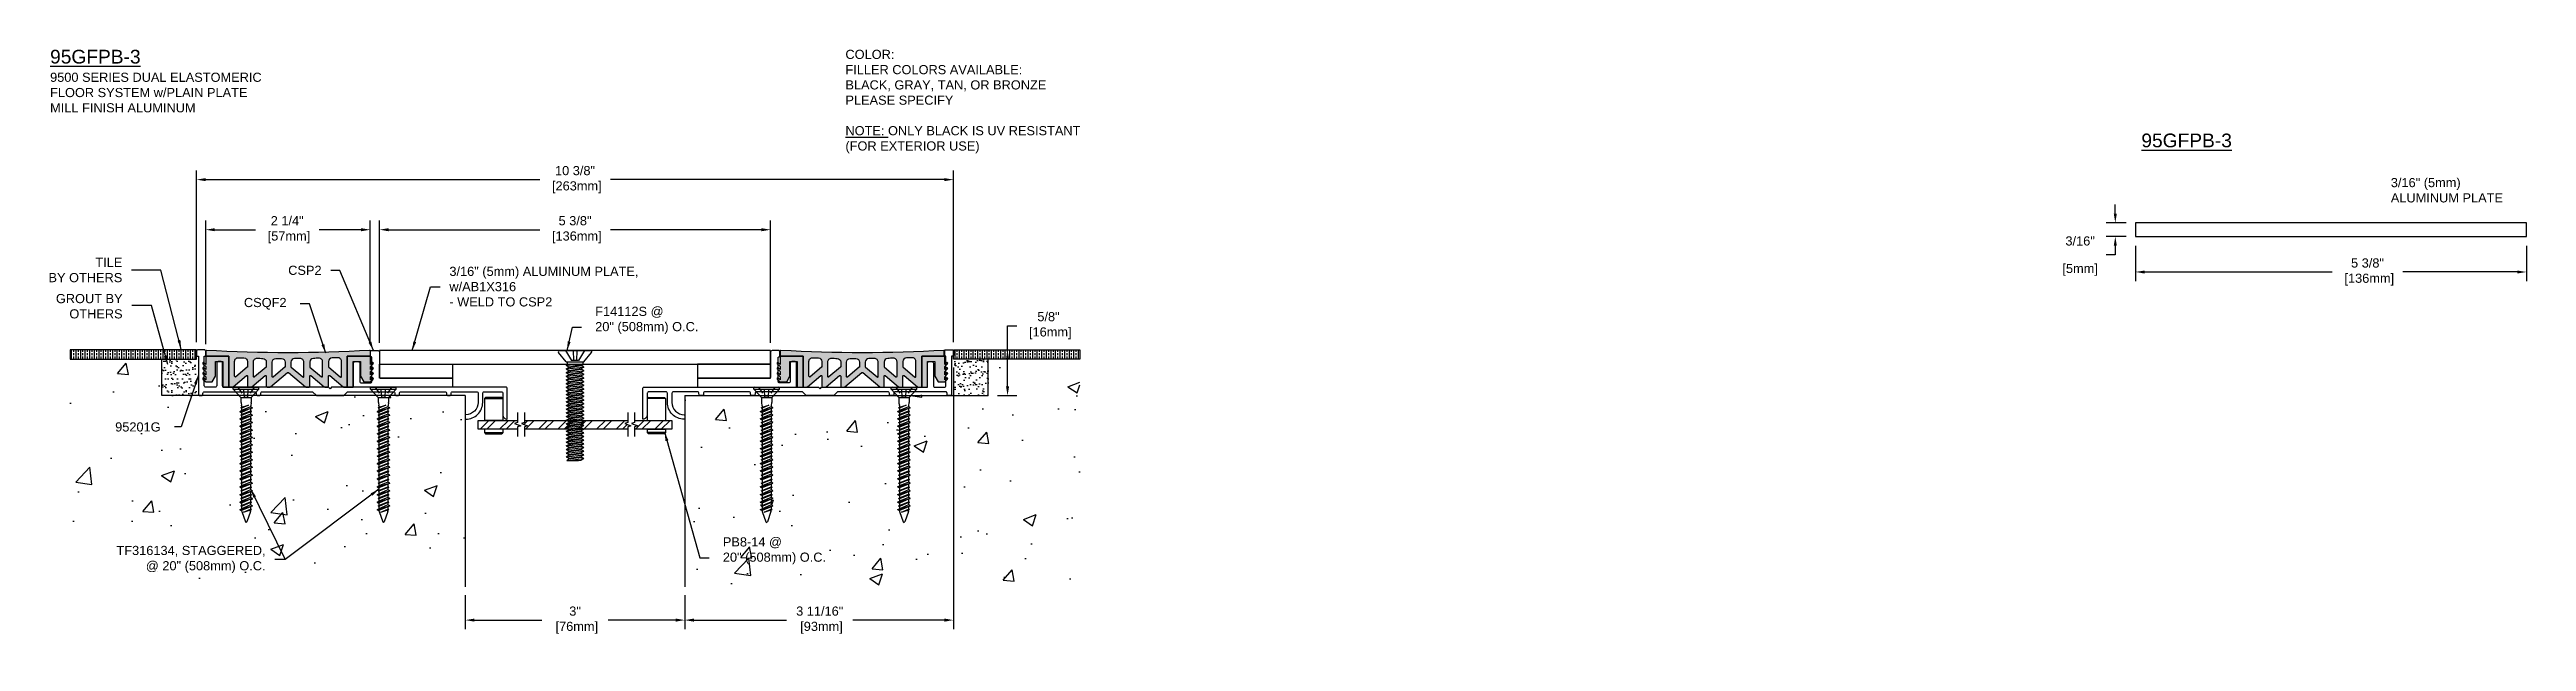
# Model space of a CAD drawing. Header units: inches. Extents: x 1.8 to 35.7, y -2.1 to 6.
import ezdxf

# ---------------------------------------------------------------- set-up
doc = ezdxf.new("R2010")
doc.units = ezdxf.units.IN
doc.header["$MEASUREMENT"] = 0
doc.linetypes.add('DASHED', pattern=[0.75, 0.5, -0.25])
for name, color, linetype in [('anchors', 4, 'Continuous'), ('conditions', 1, 'Continuous'), ('dimensions', 3, 'Continuous'), ('FILLER', 2, 'Continuous'), ('METALS', 7, 'Continuous'), ('text', 2, 'Continuous')]:
    doc.layers.add(name, color=color, linetype=linetype)
doc.styles.add('ARIAL', font='arial.ttf')
doc.dimstyles.new('Arial', dxfattribs={"dimtxt": 0.125, "dimasz": 0.125, "dimexe": 0.125, "dimexo": 0.125, "dimgap": 0.125, "dimtad": 0, "dimtih": 1, "dimtoh": 1, "dimdec": 4, "dimzin": 0, "dimdsep": 46, "dimlunit": 4, "dimtxsty": 'ARIAL', "dimcen": 0.125, "dimadec": 0, "dimazin": 0, "dimtfac": 1, "dimtdec": 4, "dimtofl": 0, "dimtmove": 0, "dimatfit": 3, "dimfxl": 0, "dimfrac": 2, "dimtolj": 1, "dimtzin": 0, "dimarcsym": 0})

msp = doc.modelspace()

# ---------------------------------------------------------------- texts
at = {"layer": 'text', "attachment_point": 1, "style": 'ARIAL'}
for s, insert, char_height, width in [('{\\L95GFPB-3\\P\\H0.6667x;\\l9500 SERIES DUAL ELASTOMERIC\\PFLOOR SYSTEM w/PLAIN PLATE\\PMILL FINISH ALUMINUM}', (1.81951, 5.98953), 0.1875, 7.03125), ('COLOR:{\\L                           }   \\~\\PFILLER COLORS AVAILABLE:\\PBLACK, GRAY, TAN, OR BRONZE\\PPLEASE SPECIFY\\~\\P\\P{\\LNOTE:} ONLY BLACK IS UV RESISTANT\\P(FOR EXTERIOR USE) ', (12.68952, 5.98953), 0.125, 3.291158), ('{\\L95GFPB-3}', (30.40083, 4.84582), 0.1875, 1.875)]:
    msp.add_mtext(s, dxfattribs=dict(at, insert=insert, char_height=char_height, width=width))
at = {"layer": 'text', "char_height": 0.125, "style": 'ARIAL'}
for s, insert, attachment_point in [('3/16" (5mm)\\PALUMINUM PLATE', (33.81024, 4.07151), 4), ('TILE\\PBY OTHERS', (2.80672, 2.98239), 6), ('CSP2', (5.52996, 2.97805), 6), ('3/16" (5mm) ALUMINUM PLATE,\\Pw/AB1X316\\P- WELD TO CSP2', (7.27658, 2.75532), 4), ('GROUT BY\\POTHERS', (2.81077, 2.48767), 6), ('CSQF2', (5.05079, 2.52202), 6), ('F14112S @\\P20" (508mm) O.C.', (9.26957, 2.29561), 4), ('95201G', (3.33027, 0.8397), 6), ('PB8-14 @\\P20" (508mm) O.C.', (11.01415, -0.85219), 4), ('TF316134, STAGGERED,\\P@ 20" (508mm) O.C.', (4.76444, -0.96913), 6)]:
    msp.add_mtext(s, dxfattribs=dict(at, insert=insert, attachment_point=attachment_point))

# ---------------------------------------------------------------- blocks, each defined once
blk = doc.blocks.new('*D1')
at = {"layer": 'DEFPOINTS', "color": 0}
for p in [(11.666, 3.533), (6.322, 1.863), (11.666, 1.863)]:
    blk.add_point(p, dxfattribs=at)
at = {"layer": 'dimensions', "color": 0, "lineweight": -2}
for p, q in [((6.322, 1.988), (6.322, 3.658)), ((6.447, 3.533), (8.511, 3.533)), ((11.541, 3.533), (9.477, 3.533)), ((11.666, 1.988), (11.666, 3.658))]:
    blk.add_line(p, q, dxfattribs=at)
at = {"layer": 'dimensions', "color": 0}
for points in [[(6.447, 3.554), (6.447, 3.512), (6.322, 3.533)], [(11.541, 3.554), (11.541, 3.512), (11.666, 3.533)]]:
    blk.add_solid(points, dxfattribs=at)
at = {"layer": 'dimensions', "color": 0, "insert": (8.994, 3.533), "char_height": 0.125, "attachment_point": 5, "style": 'ARIAL'}
blk.add_mtext('\\A1;5 3/8"\\P [136mm]', dxfattribs=at)
blk = doc.blocks.new('*D2')
at = {"layer": 'DEFPOINTS', "color": 0}
for p in [(14.166, 4.217), (3.821, 1.873), (14.166, 1.873)]:
    blk.add_point(p, dxfattribs=at)
at = {"layer": 'dimensions', "color": 0, "lineweight": -2}
for p, q in [((3.821, 1.998), (3.821, 4.342)), ((3.946, 4.217), (8.511, 4.217)), ((14.041, 4.217), (9.477, 4.217)), ((14.166, 1.998), (14.166, 4.342))]:
    blk.add_line(p, q, dxfattribs=at)
at = {"layer": 'dimensions', "color": 0}
for points in [[(3.946, 4.238), (3.946, 4.196), (3.821, 4.217)], [(14.041, 4.238), (14.041, 4.196), (14.166, 4.217)]]:
    blk.add_solid(points, dxfattribs=at)
at = {"layer": 'dimensions', "color": 0, "insert": (8.994, 4.217), "char_height": 0.125, "attachment_point": 5, "style": 'ARIAL'}
blk.add_mtext('\\A1;10 3/8"\\P [263mm]', dxfattribs=at)
blk = doc.blocks.new('F14112S')
for p, q in [((-0.214, 0), (0.214, 0)), ((-0.128, 0), (-0.047, -0.137)), ((-0.025, 0), (-0.02, -0.137)), ((0.025, 0), (0.02, -0.137)), ((0.128, 0), (0.048, -0.137)), ((-0.119, -0.155), (-0.226, -0.024)), ((-0.119, -0.155), (0.119, -0.155)), ((-0.119, -0.2), (-0.108, -0.195)), ((-0.119, -0.2), (-0.068, -0.195)), ((-0.119, -0.2), (-0.085, -0.22)), ((-0.119, -0.25), (0.119, -0.225)), ((-0.119, -0.25), (-0.085, -0.23)), ((-0.119, -0.25), (-0.085, -0.27)), ((-0.119, -0.3), (0.119, -0.275)), ((-0.119, -0.3), (-0.085, -0.28)), ((-0.119, -0.3), (-0.085, -0.32)), ((-0.119, -0.35), (0.119, -0.325)), ((-0.119, -0.35), (-0.085, -0.33)), ((-0.108, -0.155), (-0.108, -0.195)), ((0.108, -0.195), (-0.108, -0.195)), ((-0.085, -0.22), (0.085, -0.195)), ((-0.085, -0.23), (0.085, -0.205)), ((-0.085, -0.22), (-0.085, -0.23)), ((-0.085, -0.27), (0.085, -0.245)), ((-0.085, -0.28), (0.085, -0.255)), ((-0.085, -0.27), (-0.085, -0.28)), ((-0.085, -0.32), (0.085, -0.295)), ((-0.085, -0.33), (0.085, -0.305)), ((-0.085, -0.32), (-0.085, -0.33)), ((0.048, -0.137), (-0.047, -0.137)), ((0.108, -0.195), (0.085, -0.205)), ((0.119, -0.225), (0.085, -0.205)), ((0.119, -0.225), (0.085, -0.245)), ((0.085, -0.245), (0.085, -0.255)), ((0.119, -0.275), (0.085, -0.255)), ((0.119, -0.275), (0.085, -0.295)), ((0.085, -0.295), (0.085, -0.305)), ((0.119, -0.325), (0.085, -0.305)), ((0.119, -0.325), (0.085, -0.345)), ((0.108, -0.155), (0.108, -0.195)), ((0.119, -0.155), (0.226, -0.024)), ((-0.119, -0.35), (-0.085, -0.37)), ((-0.119, -0.4), (0.119, -0.375)), ((-0.119, -0.4), (-0.085, -0.38)), ((-0.119, -0.4), (-0.085, -0.42)), ((-0.119, -0.45), (0.119, -0.425)), ((-0.119, -0.45), (-0.085, -0.43)), ((-0.119, -0.45), (-0.085, -0.47)), ((-0.119, -0.5), (0.119, -0.475)), ((-0.119, -0.5), (-0.085, -0.48)), ((-0.119, -0.5), (-0.085, -0.52)), ((-0.119, -0.55), (0.119, -0.525)), ((-0.119, -0.55), (-0.085, -0.53)), ((-0.119, -0.55), (-0.085, -0.57)), ((-0.119, -0.6), (0.119, -0.575)), ((-0.119, -0.6), (-0.085, -0.58)), ((-0.119, -0.6), (-0.085, -0.62)), ((-0.119, -0.65), (0.119, -0.625)), ((-0.119, -0.65), (-0.085, -0.63)), ((-0.119, -0.65), (-0.085, -0.67)), ((-0.119, -0.7), (0.119, -0.675)), ((-0.085, -0.37), (0.085, -0.345)), ((-0.085, -0.38), (0.085, -0.355)), ((-0.085, -0.37), (-0.085, -0.38)), ((-0.085, -0.42), (0.085, -0.395)), ((-0.085, -0.43), (0.085, -0.405)), ((-0.085, -0.42), (-0.085, -0.43)), ((-0.085, -0.47), (0.085, -0.445)), ((-0.085, -0.48), (0.085, -0.455)), ((-0.085, -0.47), (-0.085, -0.48)), ((-0.085, -0.52), (0.085, -0.495)), ((-0.085, -0.53), (0.085, -0.505)), ((-0.085, -0.52), (-0.085, -0.53)), ((-0.085, -0.57), (0.085, -0.545)), ((-0.085, -0.58), (0.085, -0.555)), ((-0.085, -0.57), (-0.085, -0.58)), ((-0.085, -0.62), (0.085, -0.595)), ((-0.085, -0.63), (0.085, -0.605)), ((-0.085, -0.62), (-0.085, -0.63)), ((-0.085, -0.67), (0.085, -0.645)), ((-0.085, -0.68), (0.085, -0.655)), ((-0.085, -0.67), (-0.085, -0.68)), ((0.085, -0.345), (0.085, -0.355)), ((0.119, -0.375), (0.085, -0.355)), ((0.119, -0.375), (0.085, -0.395)), ((0.085, -0.395), (0.085, -0.405)), ((0.119, -0.425), (0.085, -0.405)), ((0.119, -0.425), (0.085, -0.445)), ((0.085, -0.445), (0.085, -0.455)), ((0.119, -0.475), (0.085, -0.455)), ((0.119, -0.475), (0.085, -0.495)), ((0.085, -0.495), (0.085, -0.505)), ((0.119, -0.525), (0.085, -0.505)), ((0.119, -0.525), (0.085, -0.545)), ((0.085, -0.545), (0.085, -0.555)), ((0.119, -0.575), (0.085, -0.555)), ((0.119, -0.575), (0.085, -0.595)), ((0.085, -0.595), (0.085, -0.605)), ((0.119, -0.625), (0.085, -0.605)), ((0.119, -0.625), (0.085, -0.645)), ((0.085, -0.645), (0.085, -0.655)), ((0.119, -0.675), (0.085, -0.655)), ((0.119, -0.675), (0.085, -0.695)), ((-0.119, -0.7), (-0.085, -0.68)), ((-0.119, -0.7), (-0.085, -0.72)), ((-0.119, -0.75), (0.119, -0.725)), ((-0.119, -0.75), (-0.085, -0.73)), ((-0.119, -0.75), (-0.085, -0.77)), ((-0.119, -0.8), (0.119, -0.775)), ((-0.119, -0.8), (-0.085, -0.78)), ((-0.119, -0.8), (-0.085, -0.82)), ((-0.119, -0.85), (0.119, -0.825)), ((-0.119, -0.85), (-0.085, -0.83)), ((-0.119, -0.85), (-0.085, -0.87)), ((-0.119, -0.9), (0.119, -0.875)), ((-0.119, -0.9), (-0.085, -0.88)), ((-0.119, -0.9), (-0.085, -0.92)), ((-0.119, -0.95), (0.119, -0.925)), ((-0.119, -0.95), (-0.085, -0.93)), ((-0.119, -0.95), (-0.085, -0.97)), ((-0.119, -1), (0.119, -0.975)), ((-0.119, -1), (-0.085, -0.98)), ((-0.119, -1), (-0.085, -1.02)), ((-0.085, -0.72), (0.085, -0.695)), ((-0.085, -0.73), (0.085, -0.705)), ((-0.085, -0.72), (-0.085, -0.73)), ((-0.085, -0.77), (0.085, -0.745)), ((-0.085, -0.78), (0.085, -0.755)), ((-0.085, -0.77), (-0.085, -0.78)), ((-0.085, -0.82), (0.085, -0.795)), ((-0.085, -0.83), (0.085, -0.805)), ((-0.085, -0.82), (-0.085, -0.83)), ((-0.085, -0.87), (0.085, -0.845)), ((-0.085, -0.88), (0.085, -0.855)), ((-0.085, -0.87), (-0.085, -0.88)), ((-0.085, -0.92), (0.085, -0.895)), ((-0.085, -0.93), (0.085, -0.905)), ((-0.085, -0.92), (-0.085, -0.93)), ((-0.085, -0.97), (0.085, -0.945)), ((-0.085, -0.98), (0.085, -0.955)), ((-0.085, -0.97), (-0.085, -0.98)), ((-0.085, -1.02), (0.085, -0.995)), ((-0.085, -1.03), (0.085, -1.005)), ((0.085, -0.695), (0.085, -0.705)), ((0.119, -0.725), (0.085, -0.705)), ((0.119, -0.725), (0.085, -0.745)), ((0.085, -0.745), (0.085, -0.755)), ((0.119, -0.775), (0.085, -0.755)), ((0.119, -0.775), (0.085, -0.795)), ((0.085, -0.795), (0.085, -0.805)), ((0.119, -0.825), (0.085, -0.805)), ((0.119, -0.825), (0.085, -0.845)), ((0.085, -0.845), (0.085, -0.855)), ((0.119, -0.875), (0.085, -0.855)), ((0.119, -0.875), (0.085, -0.895)), ((0.085, -0.895), (0.085, -0.905)), ((0.119, -0.925), (0.085, -0.905)), ((0.119, -0.925), (0.085, -0.945)), ((0.085, -0.945), (0.085, -0.955)), ((0.119, -0.975), (0.085, -0.955)), ((0.119, -0.975), (0.085, -0.995)), ((0.085, -0.995), (0.085, -1.005)), ((0.119, -1.025), (0.085, -1.005)), ((-0.119, -1.05), (0.119, -1.025)), ((-0.119, -1.05), (-0.085, -1.03)), ((-0.119, -1.05), (-0.085, -1.07)), ((-0.119, -1.1), (0.119, -1.075)), ((-0.119, -1.1), (-0.085, -1.08)), ((-0.119, -1.1), (-0.085, -1.12)), ((-0.119, -1.15), (0.119, -1.125)), ((-0.119, -1.15), (-0.085, -1.13)), ((-0.119, -1.15), (-0.085, -1.17)), ((-0.119, -1.2), (0.119, -1.175)), ((-0.119, -1.2), (-0.085, -1.18)), ((-0.119, -1.2), (-0.085, -1.22)), ((-0.119, -1.25), (0.119, -1.225)), ((-0.119, -1.25), (-0.085, -1.23)), ((-0.119, -1.25), (-0.085, -1.27)), ((-0.119, -1.3), (0.119, -1.275)), ((-0.119, -1.3), (-0.085, -1.28)), ((-0.119, -1.3), (-0.085, -1.32)), ((-0.119, -1.35), (0.119, -1.325)), ((-0.119, -1.35), (-0.085, -1.33)), ((-0.119, -1.35), (-0.085, -1.37)), ((-0.085, -1.02), (-0.085, -1.03)), ((-0.085, -1.07), (0.085, -1.045)), ((-0.085, -1.08), (0.085, -1.055)), ((-0.085, -1.07), (-0.085, -1.08)), ((-0.085, -1.12), (0.085, -1.095)), ((-0.085, -1.13), (0.085, -1.105)), ((-0.085, -1.12), (-0.085, -1.13)), ((-0.085, -1.17), (0.085, -1.145)), ((-0.085, -1.18), (0.085, -1.155)), ((-0.085, -1.17), (-0.085, -1.18)), ((-0.085, -1.22), (0.085, -1.195)), ((-0.085, -1.23), (0.085, -1.205)), ((-0.085, -1.22), (-0.085, -1.23)), ((-0.085, -1.27), (0.085, -1.245)), ((-0.085, -1.28), (0.085, -1.255)), ((-0.085, -1.27), (-0.085, -1.28)), ((-0.085, -1.32), (0.085, -1.295)), ((-0.085, -1.33), (0.085, -1.305)), ((-0.085, -1.32), (-0.085, -1.33)), ((-0.085, -1.37), (0.085, -1.345)), ((0.119, -1.025), (0.085, -1.045)), ((0.085, -1.045), (0.085, -1.055)), ((0.119, -1.075), (0.085, -1.055)), ((0.119, -1.075), (0.085, -1.095)), ((0.085, -1.095), (0.085, -1.105)), ((0.119, -1.125), (0.085, -1.105)), ((0.119, -1.125), (0.085, -1.145)), ((0.085, -1.145), (0.085, -1.155)), ((0.119, -1.175), (0.085, -1.155)), ((0.119, -1.175), (0.085, -1.195)), ((0.085, -1.195), (0.085, -1.205)), ((0.119, -1.225), (0.085, -1.205)), ((0.119, -1.225), (0.085, -1.245)), ((0.085, -1.245), (0.085, -1.255)), ((0.119, -1.275), (0.085, -1.255)), ((0.119, -1.275), (0.085, -1.295)), ((0.085, -1.295), (0.085, -1.305)), ((0.119, -1.325), (0.085, -1.305)), ((0.119, -1.325), (0.085, -1.345)), ((0.085, -1.345), (0.085, -1.355)), ((-0.119, -1.4), (0.119, -1.375)), ((-0.119, -1.4), (-0.085, -1.38)), ((-0.119, -1.4), (-0.085, -1.42)), ((-0.119, -1.45), (0.119, -1.425)), ((-0.119, -1.45), (-0.085, -1.43)), ((-0.119, -1.45), (-0.085, -1.47)), ((-0.11, -1.5), (0.119, -1.475)), ((-0.11, -1.5), (-0.085, -1.48)), ((-0.11, -1.5), (0.048, -1.5)), ((-0.085, -1.38), (0.085, -1.355)), ((-0.085, -1.37), (-0.085, -1.38)), ((-0.085, -1.42), (0.085, -1.395)), ((-0.085, -1.43), (0.085, -1.405)), ((-0.085, -1.42), (-0.085, -1.43)), ((-0.085, -1.47), (0.085, -1.445)), ((-0.085, -1.48), (0.085, -1.455)), ((-0.085, -1.47), (-0.085, -1.48)), ((0.048, -1.5), (0.085, -1.495)), ((0.119, -1.375), (0.085, -1.355)), ((0.119, -1.375), (0.085, -1.395)), ((0.085, -1.395), (0.085, -1.405)), ((0.119, -1.425), (0.085, -1.405)), ((0.119, -1.425), (0.085, -1.445)), ((0.085, -1.445), (0.085, -1.455)), ((0.119, -1.475), (0.085, -1.455)), ((0.119, -1.475), (0.085, -1.495))]:
    blk.add_line(p, q)
for centre, start, end in [((-0.214, -0.015), 90, 219.032), ((0.214, -0.015), 320.968, 90)]:
    blk.add_arc(centre, 0.015, start, end)
blk = doc.blocks.new('*D3')
at = {"layer": 'DEFPOINTS', "color": 0}
for p in [(14.166, 1.778), (10.494, -1.331), (10.494, -1.797)]:
    blk.add_point(p, dxfattribs=at)
at = {"layer": 'dimensions', "color": 0, "lineweight": -2}
for p, q in [((14.166, 1.653), (14.166, -1.922)), ((10.494, -1.456), (10.494, -1.922)), ((10.619, -1.797), (11.885, -1.797)), ((14.041, -1.797), (12.791, -1.797))]:
    blk.add_line(p, q, dxfattribs=at)
at = {"layer": 'dimensions', "color": 0}
for points in [[(10.619, -1.776), (10.619, -1.818), (10.494, -1.797)], [(14.041, -1.776), (14.041, -1.818), (14.166, -1.797)]]:
    blk.add_solid(points, dxfattribs=at)
at = {"layer": 'dimensions', "color": 0, "insert": (12.338, -1.797), "char_height": 0.125, "attachment_point": 5, "style": 'ARIAL'}
blk.add_mtext('\\A1;3 11/16"\\P [93mm]', dxfattribs=at)
blk = doc.blocks.new('*D4')
at = {"layer": 'DEFPOINTS', "color": 0}
for p in [(7.494, -1.331), (10.494, -1.331), (10.494, -1.797)]:
    blk.add_point(p, dxfattribs=at)
at = {"layer": 'dimensions', "color": 0, "lineweight": -2}
for p, q in [((7.494, -1.456), (7.494, -1.922)), ((10.494, -1.456), (10.494, -1.922)), ((7.619, -1.797), (8.541, -1.797)), ((10.369, -1.797), (9.447, -1.797))]:
    blk.add_line(p, q, dxfattribs=at)
at = {"layer": 'dimensions', "color": 0}
for points in [[(7.619, -1.776), (7.619, -1.818), (7.494, -1.797)], [(10.369, -1.776), (10.369, -1.818), (10.494, -1.797)]]:
    blk.add_solid(points, dxfattribs=at)
at = {"layer": 'dimensions', "color": 0, "insert": (8.994, -1.797), "char_height": 0.125, "attachment_point": 5, "style": 'ARIAL'}
blk.add_mtext('\\A1;3"\\P [76mm]', dxfattribs=at)
blk = doc.blocks.new('*D5')
at = {"layer": 'DEFPOINTS', "color": 0}
for p in [(6.196, 3.533), (3.946, 1.845), (6.196, 1.845)]:
    blk.add_point(p, dxfattribs=at)
at = {"layer": 'dimensions', "color": 0, "lineweight": -2}
for p, q in [((3.946, 1.97), (3.946, 3.658)), ((4.071, 3.533), (4.625, 3.533)), ((6.071, 3.533), (5.495, 3.533)), ((6.196, 1.97), (6.196, 3.658))]:
    blk.add_line(p, q, dxfattribs=at)
at = {"layer": 'dimensions', "color": 0}
for points in [[(4.071, 3.554), (4.071, 3.512), (3.946, 3.533)], [(6.071, 3.554), (6.071, 3.512), (6.196, 3.533)]]:
    blk.add_solid(points, dxfattribs=at)
at = {"layer": 'dimensions', "color": 0, "insert": (5.06, 3.533), "char_height": 0.125, "attachment_point": 5, "style": 'ARIAL'}
blk.add_mtext('\\A1;2 1/4"\\P [57mm]', dxfattribs=at)
blk = doc.blocks.new('csp2')
blk.add_lwpolyline([(0, 0.33, -0.414214), (0.02, 0.35), (0.066, 0.35, -0.414214), (0.086, 0.33), (0.086, 0.08, 0.414214), (0.106, 0.06), (0.23, 0.06, 0.414214), (0.25, 0.08), (0.25, 0.405, 0.414214), (0.24, 0.415, -0.414214), (0.23, 0.425), (0.23, 0.49, -0.414214), (0.24, 0.5), (0.335, 0.5, -0.414214), (0.355, 0.48), (0.355, 0.135, 0.414214), (0.365, 0.125), (1.355, 0.125), (1.355, 0), (0.335, 0), (0.02, 0, -0.414214), (0, 0.02)], format="xyb", close=True)
blk = doc.blocks.new('A$C63CB1885')
for p, q in [((-0.176, 0), (-0.175, 0.018)), ((-0.176, 0), (0.176, 0)), ((-0.176, 0), (-0.07, -0.113)), ((-0.163, 0.029), (0.163, 0.029)), ((0.07, -0.113), (0.176, 0)), ((0.176, 0), (0.175, 0.018)), ((-0.086, -0.302), (0.086, -0.251)), ((-0.086, -0.302), (-0.062, -0.289)), ((-0.086, -0.302), (-0.062, -0.315)), ((-0.074, -0.251), (0.032, -0.215)), ((-0.074, -0.251), (-0.062, -0.245)), ((-0.074, -0.251), (-0.062, -0.257)), ((-0.074, -0.353), (0.074, -0.302)), ((-0.07, -0.113), (0.07, -0.113)), ((-0.07, -0.113), (-0.07, -0.18)), ((-0.069, -0.189), (-0.063, -0.215)), ((-0.062, -0.245), (0.032, -0.215)), ((0.032, -0.215), (-0.062, -0.257)), ((-0.062, -0.225), (-0.062, -0.245)), ((0.062, -0.238), (-0.062, -0.289)), ((-0.062, -0.257), (-0.062, -0.289)), ((0.062, -0.264), (-0.062, -0.315)), ((-0.062, -0.346), (0.062, -0.296)), ((0.062, -0.308), (-0.062, -0.359)), ((-0.062, -0.315), (-0.062, -0.346)), ((0.062, -0.225), (0.062, -0.238)), ((0.086, -0.251), (0.062, -0.238)), ((0.086, -0.251), (0.062, -0.264)), ((0.062, -0.264), (0.062, -0.296)), ((0.074, -0.302), (0.062, -0.296)), ((0.074, -0.302), (0.062, -0.308)), ((0.062, -0.308), (0.062, -0.34)), ((0.069, -0.189), (0.063, -0.215)), ((0.07, -0.113), (0.07, -0.18)), ((-0.086, -0.403), (0.086, -0.353)), ((-0.086, -0.403), (-0.062, -0.391)), ((-0.086, -0.403), (-0.062, -0.416)), ((-0.086, -0.505), (0.086, -0.454)), ((-0.086, -0.505), (-0.062, -0.492)), ((-0.086, -0.505), (-0.062, -0.518)), ((-0.086, -0.607), (0.086, -0.556)), ((-0.086, -0.607), (-0.062, -0.594)), ((-0.086, -0.607), (-0.062, -0.619)), ((-0.086, -0.708), (0.086, -0.657)), ((-0.074, -0.353), (-0.062, -0.346)), ((-0.074, -0.353), (-0.062, -0.359)), ((-0.074, -0.454), (0.074, -0.403)), ((-0.074, -0.454), (-0.062, -0.448)), ((-0.074, -0.454), (-0.062, -0.46)), ((-0.074, -0.556), (0.074, -0.505)), ((-0.074, -0.556), (-0.062, -0.55)), ((-0.074, -0.556), (-0.062, -0.562)), ((-0.074, -0.657), (0.074, -0.607)), ((-0.074, -0.657), (-0.062, -0.651)), ((-0.074, -0.657), (-0.062, -0.664)), ((0.062, -0.34), (-0.062, -0.391)), ((-0.062, -0.359), (-0.062, -0.391)), ((0.062, -0.366), (-0.062, -0.416)), ((-0.062, -0.448), (0.062, -0.397)), ((0.062, -0.41), (-0.062, -0.46)), ((-0.062, -0.416), (-0.062, -0.448)), ((0.062, -0.441), (-0.062, -0.492)), ((-0.062, -0.46), (-0.062, -0.492)), ((0.062, -0.467), (-0.062, -0.518)), ((-0.062, -0.55), (0.062, -0.499)), ((0.062, -0.511), (-0.062, -0.562)), ((-0.062, -0.518), (-0.062, -0.55)), ((0.062, -0.543), (-0.062, -0.594)), ((-0.062, -0.562), (-0.062, -0.594)), ((0.062, -0.569), (-0.062, -0.619)), ((-0.062, -0.651), (0.062, -0.6)), ((0.062, -0.613), (-0.062, -0.664)), ((-0.062, -0.619), (-0.062, -0.651)), ((0.062, -0.644), (-0.062, -0.695)), ((-0.062, -0.664), (-0.062, -0.695)), ((0.062, -0.67), (-0.062, -0.721)), ((0.086, -0.353), (0.062, -0.34)), ((0.086, -0.353), (0.062, -0.366)), ((0.062, -0.366), (0.062, -0.397)), ((0.074, -0.403), (0.062, -0.397)), ((0.074, -0.403), (0.062, -0.41)), ((0.062, -0.41), (0.062, -0.441)), ((0.086, -0.454), (0.062, -0.441)), ((0.086, -0.454), (0.062, -0.467)), ((0.062, -0.467), (0.062, -0.499)), ((0.074, -0.505), (0.062, -0.499)), ((0.074, -0.505), (0.062, -0.511)), ((0.062, -0.511), (0.062, -0.543)), ((0.086, -0.556), (0.062, -0.543)), ((0.086, -0.556), (0.062, -0.569)), ((0.062, -0.569), (0.062, -0.6)), ((0.074, -0.607), (0.062, -0.6)), ((0.074, -0.607), (0.062, -0.613)), ((0.062, -0.613), (0.062, -0.644)), ((0.086, -0.657), (0.062, -0.644)), ((0.086, -0.657), (0.062, -0.67)), ((0.062, -0.67), (0.062, -0.702)), ((-0.086, -0.708), (-0.062, -0.695)), ((-0.086, -0.708), (-0.062, -0.721)), ((-0.086, -0.81), (0.086, -0.759)), ((-0.086, -0.81), (-0.062, -0.797)), ((-0.086, -0.81), (-0.062, -0.823)), ((-0.086, -0.911), (0.086, -0.86)), ((-0.086, -0.911), (-0.062, -0.898)), ((-0.086, -0.911), (-0.062, -0.924)), ((-0.086, -1.013), (0.086, -0.962)), ((-0.086, -1.013), (-0.062, -1)), ((-0.086, -1.013), (-0.062, -1.026)), ((-0.074, -0.759), (0.074, -0.708)), ((-0.074, -0.759), (-0.062, -0.753)), ((-0.074, -0.759), (-0.062, -0.765)), ((-0.074, -0.86), (0.074, -0.81)), ((-0.074, -0.86), (-0.062, -0.854)), ((-0.074, -0.86), (-0.062, -0.867)), ((-0.074, -0.962), (0.074, -0.911)), ((-0.074, -0.962), (-0.062, -0.956)), ((-0.074, -0.962), (-0.062, -0.968)), ((-0.074, -1.064), (0.074, -1.013)), ((-0.062, -0.753), (0.062, -0.702)), ((0.062, -0.714), (-0.062, -0.765)), ((-0.062, -0.721), (-0.062, -0.753)), ((0.062, -0.746), (-0.062, -0.797)), ((-0.062, -0.765), (-0.062, -0.797)), ((0.062, -0.772), (-0.062, -0.823)), ((-0.062, -0.854), (0.062, -0.804)), ((0.062, -0.816), (-0.062, -0.867)), ((-0.062, -0.823), (-0.062, -0.854)), ((0.062, -0.848), (-0.062, -0.898)), ((-0.062, -0.867), (-0.062, -0.898)), ((0.062, -0.873), (-0.062, -0.924)), ((-0.062, -0.956), (0.062, -0.905)), ((0.062, -0.917), (-0.062, -0.968)), ((-0.062, -0.924), (-0.062, -0.956)), ((0.062, -0.949), (-0.062, -1)), ((-0.062, -0.968), (-0.062, -1)), ((0.062, -0.975), (-0.062, -1.026)), ((-0.062, -1.057), (0.062, -1.007)), ((0.074, -0.708), (0.062, -0.702)), ((0.074, -0.708), (0.062, -0.714)), ((0.062, -0.714), (0.062, -0.746)), ((0.086, -0.759), (0.062, -0.746)), ((0.086, -0.759), (0.062, -0.772)), ((0.062, -0.772), (0.062, -0.804)), ((0.074, -0.81), (0.062, -0.804)), ((0.074, -0.81), (0.062, -0.816)), ((0.062, -0.816), (0.062, -0.848)), ((0.086, -0.86), (0.062, -0.848)), ((0.086, -0.86), (0.062, -0.873)), ((0.062, -0.873), (0.062, -0.905)), ((0.074, -0.911), (0.062, -0.905)), ((0.074, -0.911), (0.062, -0.917)), ((0.062, -0.917), (0.062, -0.949)), ((0.086, -0.962), (0.062, -0.949)), ((0.086, -0.962), (0.062, -0.975)), ((0.062, -0.975), (0.062, -1.007)), ((0.074, -1.013), (0.062, -1.007)), ((0.074, -1.013), (0.062, -1.019)), ((-0.086, -1.114), (0.086, -1.064)), ((-0.086, -1.114), (-0.062, -1.101)), ((-0.086, -1.114), (-0.062, -1.127)), ((-0.086, -1.222), (0.086, -1.171)), ((-0.086, -1.222), (-0.062, -1.209)), ((-0.086, -1.222), (-0.062, -1.235)), ((-0.086, -1.332), (0.086, -1.282)), ((-0.086, -1.332), (-0.062, -1.319)), ((-0.086, -1.332), (-0.062, -1.345)), ((-0.074, -1.064), (-0.062, -1.057)), ((-0.074, -1.064), (-0.062, -1.07)), ((-0.074, -1.171), (0.074, -1.121)), ((-0.074, -1.171), (-0.062, -1.165)), ((-0.074, -1.171), (-0.062, -1.178)), ((-0.074, -1.282), (0.074, -1.231)), ((-0.074, -1.282), (-0.062, -1.275)), ((-0.074, -1.282), (-0.062, -1.288)), ((-0.074, -1.387), (0.074, -1.336)), ((0.062, -1.019), (-0.062, -1.07)), ((-0.062, -1.026), (-0.062, -1.057)), ((0.062, -1.051), (-0.062, -1.101)), ((-0.062, -1.07), (-0.062, -1.101)), ((0.062, -1.077), (-0.062, -1.127)), ((-0.062, -1.165), (0.062, -1.115)), ((0.062, -1.127), (-0.062, -1.178)), ((-0.062, -1.127), (-0.062, -1.165)), ((0.062, -1.159), (-0.062, -1.209)), ((-0.062, -1.178), (-0.062, -1.209)), ((0.062, -1.184), (-0.062, -1.235)), ((-0.062, -1.275), (0.062, -1.225)), ((-0.062, -1.235), (-0.062, -1.275)), ((0.062, -1.237), (-0.062, -1.288)), ((0.062, -1.269), (-0.062, -1.319)), ((-0.062, -1.288), (-0.062, -1.319)), ((0.062, -1.295), (-0.062, -1.345)), ((-0.062, -1.381), (0.062, -1.33)), ((0.062, -1.343), (-0.062, -1.393)), ((-0.062, -1.345), (-0.062, -1.381)), ((0.062, -1.019), (0.062, -1.051)), ((0.086, -1.064), (0.062, -1.051)), ((0.086, -1.064), (0.062, -1.077)), ((0.062, -1.077), (0.062, -1.115)), ((0.074, -1.121), (0.062, -1.115)), ((0.074, -1.121), (0.062, -1.127)), ((0.062, -1.127), (0.062, -1.159)), ((0.086, -1.171), (0.062, -1.159)), ((0.086, -1.171), (0.062, -1.184)), ((0.062, -1.184), (0.062, -1.225)), ((0.074, -1.231), (0.062, -1.225)), ((0.074, -1.231), (0.062, -1.237)), ((0.062, -1.237), (0.062, -1.269)), ((0.086, -1.282), (0.062, -1.269)), ((0.086, -1.282), (0.062, -1.295)), ((0.062, -1.295), (0.062, -1.33)), ((0.074, -1.336), (0.062, -1.33)), ((0.074, -1.336), (0.062, -1.343)), ((0.062, -1.343), (0.062, -1.374)), ((-0.086, -1.438), (0.086, -1.387)), ((-0.086, -1.438), (-0.062, -1.425)), ((-0.086, -1.438), (-0.062, -1.451)), ((-0.086, -1.54), (0.086, -1.489)), ((-0.086, -1.54), (-0.062, -1.527)), ((-0.086, -1.54), (-0.062, -1.553)), ((-0.086, -1.643), (0.086, -1.592)), ((-0.086, -1.643), (-0.062, -1.63)), ((-0.086, -1.643), (-0.062, -1.655)), ((-0.074, -1.387), (-0.062, -1.381)), ((-0.074, -1.387), (-0.062, -1.393)), ((-0.074, -1.489), (0.074, -1.439)), ((-0.074, -1.489), (-0.062, -1.483)), ((-0.074, -1.489), (-0.062, -1.496)), ((-0.074, -1.592), (0.074, -1.541)), ((-0.074, -1.592), (-0.062, -1.586)), ((-0.074, -1.592), (-0.062, -1.598)), ((0.062, -1.374), (-0.062, -1.425)), ((-0.062, -1.393), (-0.062, -1.425)), ((0.062, -1.4), (-0.062, -1.451)), ((-0.062, -1.483), (0.062, -1.433)), ((0.062, -1.445), (-0.062, -1.496)), ((-0.062, -1.451), (-0.062, -1.483)), ((0.062, -1.477), (-0.062, -1.527)), ((-0.062, -1.496), (-0.062, -1.527)), ((0.062, -1.502), (-0.062, -1.553)), ((-0.062, -1.586), (0.062, -1.535)), ((0.062, -1.547), (-0.062, -1.598)), ((-0.062, -1.553), (-0.062, -1.586)), ((0.062, -1.579), (-0.062, -1.63)), ((-0.062, -1.598), (-0.062, -1.63)), ((0.062, -1.605), (-0.062, -1.655)), ((-0.06, -1.668), (-0.01, -1.81)), ((-0.034, -1.679), (0.062, -1.636)), ((-0.034, -1.679), (0.074, -1.643)), ((0.062, -1.649), (-0.034, -1.679)), ((0.06, -1.668), (0.01, -1.81)), ((0.086, -1.387), (0.062, -1.374)), ((0.086, -1.387), (0.062, -1.4)), ((0.062, -1.4), (0.062, -1.433)), ((0.074, -1.439), (0.062, -1.433)), ((0.074, -1.439), (0.062, -1.445)), ((0.062, -1.445), (0.062, -1.477)), ((0.086, -1.489), (0.062, -1.477)), ((0.086, -1.489), (0.062, -1.502)), ((0.062, -1.502), (0.062, -1.535)), ((0.074, -1.541), (0.062, -1.535)), ((0.074, -1.541), (0.062, -1.547)), ((0.062, -1.547), (0.062, -1.579)), ((0.086, -1.592), (0.062, -1.579)), ((0.086, -1.592), (0.062, -1.605)), ((0.062, -1.605), (0.062, -1.652)), ((0.074, -1.643), (0.062, -1.636)), ((0.074, -1.643), (0.062, -1.649))]:
    blk.add_line(p, q)
at = {"linetype": 'DASHED', "ltscale": 0.025}
for p, q in [((-0.113, 0.029), (-0.024, -0.106)), ((-0.024, -0.106), (-0.031, 0.028)), ((0.024, -0.106), (0.031, 0.029)), ((0.112, 0.029), (0.024, -0.106)), ((-0.024, -0.106), (0.024, -0.106))]:
    blk.add_line(p, q, dxfattribs=at)
for centre, radius, start, end in [((-0.163, 0.017), 0.0112, 90, 175), ((0.163, 0.017), 0.0112, 5, 90), ((-0.023, -0.18), 0.0465, 180, 191.9357), ((-0.109, -0.225), 0.0465, 0, 11.9357), ((0.109, -0.225), 0.0465, 168.0643, 180), ((0.023, -0.18), 0.0465, 348.0643, 0), ((-0.016, -1.652), 0.0465, 183.9476, 199.3058), ((0.016, -1.652), 0.0465, 340.6942, 0), ((0, -1.806), 0.0106, 204.1001, 335.8999)]:
    blk.add_arc(centre, radius, start, end)
blk = doc.blocks.new('TF316134')
blk.add_blockref('A$C63CB1885', (0, -0.0285))
blk = doc.blocks.new('*D9')
at = {"layer": 'DEFPOINTS', "color": 0}
for p in [(30.32, 3.44), (35.664, 3.44), (35.664, 2.956)]:
    blk.add_point(p, dxfattribs=at)
at = {"layer": 'dimensions', "color": 0, "lineweight": -2}
for p, q in [((30.32, 3.315), (30.32, 2.831)), ((35.664, 3.315), (35.664, 2.831)), ((30.445, 2.956), (33.009, 2.956)), ((35.539, 2.956), (33.975, 2.956))]:
    blk.add_line(p, q, dxfattribs=at)
at = {"layer": 'dimensions', "color": 0}
for points in [[(30.445, 2.976), (30.445, 2.935), (30.32, 2.956)], [(35.539, 2.976), (35.539, 2.935), (35.664, 2.956)]]:
    blk.add_solid(points, dxfattribs=at)
at = {"layer": 'dimensions', "color": 0, "insert": (33.492, 2.956), "char_height": 0.125, "attachment_point": 5, "style": 'ARIAL'}
blk.add_mtext('\\A1;5 3/8"\\P [136mm]', dxfattribs=at)
blk = doc.blocks.new('*D10')
at = {"layer": 'DEFPOINTS', "color": 0}
for p in [(30.045, 3.44), (30.32, 3.627), (30.32, 3.44)]:
    blk.add_point(p, dxfattribs=at)
at = {"layer": 'dimensions', "color": 0, "lineweight": -2}
for p, q in [((30.045, 3.752), (30.045, 3.877)), ((30.195, 3.627), (29.92, 3.627)), ((30.195, 3.44), (29.92, 3.44)), ((30.045, 3.19), (29.92, 3.19)), ((30.045, 3.315), (30.045, 3.19))]:
    blk.add_line(p, q, dxfattribs=at)
at = {"layer": 'dimensions', "color": 0}
for points in [[(30.024, 3.752), (30.066, 3.752), (30.045, 3.627)], [(30.024, 3.315), (30.066, 3.315), (30.045, 3.44)]]:
    blk.add_solid(points, dxfattribs=at)
at = {"layer": 'dimensions', "color": 0, "char_height": 0.125, "attachment_point": 5, "style": 'ARIAL'}
for s, insert in [('\\A1;3/16"', (29.564, 3.379)), ('\\A1;[5mm]', (29.564, 2.985))]:
    blk.add_mtext(s, dxfattribs=dict(at, insert=insert))
blk = doc.blocks.new('*D11')
at = {"layer": 'DEFPOINTS', "color": 0}
for p in [(14.166, 1.893), (14.905, 1.893), (14.641, 1.268)]:
    blk.add_point(p, dxfattribs=at)
at = {"layer": 'dimensions', "color": 0, "lineweight": -2}
for p, q in [((14.905, 1.893), (14.905, 2.223)), ((14.905, 2.223), (15.03, 2.223)), ((14.291, 1.893), (15.03, 1.893)), ((14.905, 1.393), (14.905, 1.768)), ((14.766, 1.268), (15.03, 1.268))]:
    blk.add_line(p, q, dxfattribs=at)
at = {"layer": 'dimensions', "color": 0}
for points in [[(14.884, 1.768), (14.926, 1.768), (14.905, 1.893)], [(14.884, 1.393), (14.926, 1.393), (14.905, 1.268)]]:
    blk.add_solid(points, dxfattribs=at)
at = {"layer": 'dimensions', "color": 0, "insert": (15.465, 2.223), "char_height": 0.125, "attachment_point": 5, "style": 'ARIAL'}
blk.add_mtext('\\A1;5/8"\\P [16mm]', dxfattribs=at)
blk = doc.blocks.new('CSQF2')
h = blk.add_hatch(color=256)
h.paths.add_polyline_path([(4.559, 1.888, 0.430422), (4.548, 1.898, -0.027516), (2.319, 1.898, 0.430422), (2.309, 1.888), (2.309, 1.819), (2.624, 1.819), (2.624, 1.399), (2.676, 1.399, 0.176327), (2.682, 1.401), (2.864, 1.554, -0.63707), (2.88, 1.546), (2.88, 1.409, 0.414214), (2.89, 1.399), (2.932, 1.399, 0.176327), (2.939, 1.401), (3.121, 1.554, -0.63707), (3.137, 1.546), (3.137, 1.409, 0.414214), (3.147, 1.399), (3.189, 1.399, 0.176327), (3.195, 1.401), (3.427, 1.596, -0.36397), (3.44, 1.596), (3.672, 1.401, 0.176327), (3.679, 1.399), (3.721, 1.399, 0.414214), (3.731, 1.409), (3.731, 1.546, -0.63707), (3.747, 1.554), (3.929, 1.401, 0.176327), (3.935, 1.399), (3.977, 1.399, 0.414214), (3.987, 1.409), (3.987, 1.546, -0.63707), (4.004, 1.554), (4.186, 1.401, 0.176327), (4.192, 1.399), (4.244, 1.399), (4.244, 1.819), (4.559, 1.819)])
h.paths.add_polyline_path([(3.267, 1.788, 0.000939), (3.344, 1.788, -0.412919), (3.394, 1.738), (3.394, 1.676, -0.221695), (3.39, 1.669), (3.234, 1.537, -0.63707), (3.217, 1.545), (3.217, 1.738, -0.416611)], flags=16)
h.paths.add_polyline_path([(3.137, 1.74), (3.137, 1.676, -0.221695), (3.134, 1.669), (2.977, 1.537, -0.63707), (2.96, 1.545), (2.96, 1.742, -0.420307), (3.012, 1.792, 0.000939), (3.088, 1.79, -0.409242)], flags=16)
h.paths.add_polyline_path([(3.524, 1.788, 0.000939), (3.6, 1.788, -0.416611), (3.651, 1.738), (3.651, 1.545, -0.63707), (3.634, 1.537), (3.478, 1.669, -0.221695), (3.474, 1.676), (3.474, 1.738, -0.412919)], flags=16)
h.paths.add_polyline_path([(2.88, 1.746), (2.88, 1.676, -0.221695), (2.877, 1.669), (2.72, 1.537, -0.63707), (2.704, 1.545), (2.704, 1.749, -0.424014), (2.756, 1.799, 0.000939), (2.832, 1.796, -0.405574)], flags=16)
h.paths.add_polyline_path([(3.78, 1.79, 0.000939), (3.856, 1.792, -0.420307), (3.907, 1.742), (3.907, 1.545, -0.63707), (3.891, 1.537), (3.734, 1.669, -0.221695), (3.731, 1.676), (3.731, 1.74, -0.409242)], flags=16)
h.paths.add_polyline_path([(4.036, 1.796, 0.000939), (4.112, 1.799, -0.424014), (4.164, 1.749), (4.164, 1.545, -0.63707), (4.147, 1.537), (3.991, 1.669, -0.221695), (3.987, 1.676), (3.987, 1.746, -0.405574)], flags=16)
h.paths.add_polyline_path([(2.624, 1.819), (2.309, 1.819), (2.309, 1.707), (2.285, 1.731, 0.414214), (2.271, 1.731, 0.414214), (2.271, 1.717), (2.309, 1.679), (2.309, 1.637), (2.285, 1.661, 0.414214), (2.271, 1.661, 0.414214), (2.271, 1.647), (2.309, 1.609), (2.309, 1.567), (2.285, 1.591, 0.414214), (2.271, 1.591, 0.414214), (2.271, 1.577), (2.309, 1.539), (2.309, 1.497), (2.285, 1.521, 0.414214), (2.271, 1.521, 0.414214), (2.271, 1.507), (2.306, 1.472, 0.198912), (2.313, 1.469), (2.399, 1.469), (2.444, 1.547), (2.444, 1.749), (2.544, 1.749), (2.544, 1.399), (2.624, 1.399)])
h.paths.add_polyline_path([(4.324, 1.749), (4.424, 1.749), (4.424, 1.547), (4.469, 1.469), (4.555, 1.469, 0.198912), (4.562, 1.472), (4.597, 1.507, 0.414214), (4.597, 1.521, 0.414214), (4.583, 1.521), (4.559, 1.497), (4.559, 1.539), (4.597, 1.577, 0.414214), (4.597, 1.591, 0.414214), (4.583, 1.591), (4.559, 1.567), (4.559, 1.609), (4.597, 1.647, 0.414214), (4.597, 1.661, 0.414214), (4.583, 1.661), (4.559, 1.637), (4.559, 1.679), (4.597, 1.717, 0.414214), (4.597, 1.731, 0.414214), (4.583, 1.731), (4.559, 1.707), (4.559, 1.819), (4.244, 1.819), (4.244, 1.399), (4.324, 1.399)])
for p, q in [((2.309, 1.819), (2.624, 1.819)), ((2.624, 1.819), (2.309, 1.819)), ((2.624, 1.819), (2.624, 1.399)), ((2.624, 1.399), (2.624, 1.819)), ((4.244, 1.819), (4.244, 1.399)), ((4.559, 1.819), (4.244, 1.819)), ((4.244, 1.819), (4.559, 1.819)), ((4.244, 1.399), (4.244, 1.819))]:
    blk.add_line(p, q)
for points in [[(2.89, 1.399), (2.932, 1.399, 0.176327), (2.939, 1.401), (3.121, 1.554, -0.63707), (3.137, 1.546), (3.137, 1.409, 0.414214), (3.147, 1.399), (3.189, 1.399, 0.176327), (3.195, 1.401), (3.427, 1.596, -0.36397), (3.44, 1.596), (3.672, 1.401, 0.176327), (3.679, 1.399), (3.721, 1.399, 0.414214), (3.731, 1.409), (3.731, 1.546, -0.63707), (3.747, 1.554), (3.929, 1.401, 0.176327), (3.935, 1.399), (3.977, 1.399, 0.414214), (3.987, 1.409), (3.987, 1.546, -0.63707), (4.004, 1.554), (4.186, 1.401, 0.176327), (4.192, 1.399), (4.244, 1.399), (4.324, 1.399), (4.324, 1.749), (4.424, 1.749), (4.424, 1.547), (4.469, 1.469), (4.555, 1.469, 0.198912), (4.562, 1.472), (4.597, 1.507, 0.414214), (4.597, 1.521, 0.414214), (4.583, 1.521), (4.559, 1.497), (4.559, 1.539), (4.597, 1.577, 0.414214), (4.597, 1.591, 0.414214), (4.583, 1.591), (4.559, 1.567), (4.559, 1.609), (4.597, 1.647, 0.414214), (4.597, 1.661, 0.414214), (4.583, 1.661), (4.559, 1.637), (4.559, 1.679), (4.597, 1.717, 0.414214), (4.597, 1.731, 0.414214), (4.583, 1.731), (4.559, 1.707), (4.559, 1.819), (4.559, 1.888, 0.430422), (4.548, 1.898, -0.027516), (2.319, 1.898, 0.430422), (2.309, 1.888), (2.309, 1.819), (2.309, 1.707), (2.285, 1.731, 0.414214), (2.271, 1.731, 0.414214), (2.271, 1.717), (2.309, 1.679), (2.309, 1.637), (2.285, 1.661, 0.414214), (2.271, 1.661, 0.414214), (2.271, 1.647), (2.309, 1.609), (2.309, 1.567), (2.285, 1.591, 0.414214), (2.271, 1.591, 0.414214), (2.271, 1.577), (2.309, 1.539), (2.309, 1.497), (2.285, 1.521, 0.414214), (2.271, 1.521, 0.414214), (2.271, 1.507), (2.306, 1.472, 0.198912), (2.313, 1.469), (2.399, 1.469), (2.444, 1.547), (2.444, 1.749), (2.544, 1.749), (2.544, 1.399), (2.624, 1.399), (2.676, 1.399, 0.176327), (2.682, 1.401), (2.864, 1.554, -0.63707), (2.88, 1.546), (2.88, 1.409, 0.414214)], [(2.88, 1.676, -0.221695), (2.877, 1.669), (2.72, 1.537, -0.63707), (2.704, 1.545), (2.704, 1.749, -0.424014), (2.756, 1.799, 0.000939), (2.832, 1.796, -0.405574), (2.88, 1.746)], [(3.137, 1.74), (3.137, 1.676, -0.221695), (3.134, 1.669), (2.977, 1.537, -0.63707), (2.96, 1.545), (2.96, 1.742, -0.420307), (3.012, 1.792, 0.000939), (3.088, 1.79, -0.409242)], [(3.394, 1.738), (3.394, 1.676, -0.221695), (3.39, 1.669), (3.234, 1.537, -0.63707), (3.217, 1.545), (3.217, 1.738, -0.416611), (3.267, 1.788, 0.000939), (3.344, 1.788, -0.412919)], [(3.474, 1.738), (3.474, 1.676, 0.221695), (3.478, 1.669), (3.634, 1.537, 0.63707), (3.651, 1.545), (3.651, 1.738, 0.416611), (3.6, 1.788, -0.000939), (3.524, 1.788, 0.412919)], [(3.78, 1.79, 0.409242), (3.731, 1.74), (3.731, 1.676, 0.221695), (3.734, 1.669), (3.891, 1.537, 0.63707), (3.907, 1.545), (3.907, 1.742, 0.420307), (3.856, 1.792, -0.000939)], [(3.987, 1.746), (3.987, 1.676, 0.221695), (3.991, 1.669), (4.147, 1.537, 0.63707), (4.164, 1.545), (4.164, 1.749, 0.424014), (4.112, 1.799, -0.000939), (4.036, 1.796, 0.405574)]]:
    blk.add_lwpolyline(points, format="xyb", close=True)
blk = doc.blocks.new('PIN')
for p, q in [((-0.16, 0.17), (-0.145, 0.185)), ((-0.16, 0.17), (0.09, 0.17)), ((-0.16, 0.17), (-0.16, -0.128)), ((0.075, 0.185), (-0.145, 0.185)), ((0.075, 0.185), (0.09, 0.17)), ((0.09, 0.17), (0.09, -0.128)), ((0.09, -0.128), (-0.16, -0.128)), ((0.09, -0.248), (-0.16, -0.248)), ((-0.16, -0.248), (-0.16, -0.295)), ((-0.16, -0.295), (0.09, -0.295)), ((-0.16, -0.295), (-0.145, -0.31)), ((-0.145, -0.31), (0.075, -0.31)), ((0.09, -0.295), (0.075, -0.31)), ((0.09, -0.248), (0.09, -0.295))]:
    blk.add_line(p, q)
blk = doc.blocks.new('PB614')
h = blk.add_hatch()
h.set_pattern_fill('ANSI32', color=256, scale=0.5, style=0)
h.set_pattern_definition([(45, (-1.4139, -4.05944), (-0.1325825, 0.1325825), []), (45, (-1.3255, -4.05944), (-0.1325825, 0.1325825), [])])
h.paths.add_polyline_path([(8.164, 3.615), (8.25, 3.584), (8.207, 3.568), (8.207, 3.538), (8.716, 3.538), (8.716, 3.658), (8.207, 3.658), (8.207, 3.63)])
h.paths.add_polyline_path([(8.113, 3.538), (8.113, 3.568), (8.156, 3.584), (8.071, 3.615), (8.113, 3.63), (8.113, 3.658), (6.702, 3.658), (6.702, 3.63), (6.659, 3.615), (6.745, 3.584), (6.702, 3.568), (6.702, 3.538)])
h.paths.add_polyline_path([(6.651, 3.584), (6.565, 3.615), (6.608, 3.63), (6.608, 3.658), (6.069, 3.658), (6.069, 3.538), (6.608, 3.538), (6.608, 3.568)])
for p, q in [((6.069, 3.538), (6.069, 3.658)), ((6.069, 3.658), (6.608, 3.658)), ((6.608, 3.538), (6.069, 3.538)), ((6.702, 3.658), (8.113, 3.658)), ((8.113, 3.538), (6.702, 3.538)), ((8.207, 3.658), (8.716, 3.658)), ((8.716, 3.538), (8.207, 3.538)), ((8.716, 3.658), (8.716, 3.538))]:
    blk.add_line(p, q)
at = {"linetype": 'Continuous'}
for points in [[(6.608, 3.767), (6.608, 3.63), (6.565, 3.615), (6.651, 3.584), (6.608, 3.568), (6.608, 3.44)], [(6.702, 3.767), (6.702, 3.63), (6.659, 3.615), (6.745, 3.584), (6.702, 3.568), (6.702, 3.44)], [(8.113, 3.767), (8.113, 3.63), (8.071, 3.615), (8.156, 3.584), (8.113, 3.568), (8.113, 3.44)], [(8.207, 3.767), (8.207, 3.63), (8.164, 3.615), (8.25, 3.584), (8.207, 3.568), (8.207, 3.44)]]:
    blk.add_lwpolyline(points, dxfattribs=at)
blk.add_blockref('PIN', (6.315, 3.786))
at = {"xscale": -1}
blk.add_blockref('PIN', (8.47, 3.786), dxfattribs=at)
blk = doc.blocks.new('95201g')
blk.add_lwpolyline([(-1.772, -0.015), (-1.772, -0.002, -0.414214), (-1.752, 0.018), (-1.065, 0.018, -0.414214), (-1.045, -0.002), (-1.045, -0.015, 0.414214), (-1.025, -0.035), (-1.003, -0.035, 0.414214), (-0.983, -0.015), (-0.983, -0.002, -0.414214), (-0.963, 0.018), (-0.275, 0.018), (-0.222, -0.035), (0.152, -0.035), (0.205, 0.018), (0.832, 0.018, -0.414214), (0.852, -0.002), (0.852, -0.015, 0.414214), (0.872, -0.035), (0.894, -0.035, 0.414214), (0.914, -0.015), (0.914, -0.002, -0.414214), (0.934, 0.018), (1.537, 0.018, -0.414214), (1.557, -0.002), (1.557, -0.015, 0.414214), (1.577, -0.035), (1.599, -0.035, 0.414214), (1.619, -0.015), (1.619, -0.002, -0.414214), (1.639, 0.018), (1.969, 0.018, -0.414214), (1.989, -0.002), (1.989, -0.127, -0.414214), (1.821, -0.295), (1.813, -0.295), (1.813, -0.357), (1.821, -0.357, 0.414214), (2.051, -0.127), (2.051, -0.002, -0.414214), (2.071, 0.018), (2.306, 0.018, -0.414214), (2.326, -0.002), (2.326, -0.295, 0.414214), (2.387, -0.357), (2.388, -0.357), (2.388, 0.06, 0.414214), (2.368, 0.08), (-0.015, 0.08), (-0.035, 0.06), (-0.055, 0.08), (-1.484, 0.08, -0.414214), (-1.504, 0.1), (-1.504, 0.41, 0.414214), (-1.524, 0.43), (-1.564, 0.43, 0.414214), (-1.584, 0.41), (-1.584, 0.1, -0.414214), (-1.604, 0.08), (-1.734, 0.08, -0.414214), (-1.754, 0.1), (-1.754, 0.505), (-1.744, 0.505, 0.414214), (-1.734, 0.515), (-1.734, 0.57, 0.414214), (-1.754, 0.59), (-1.839, 0.59, 0.414214), (-1.859, 0.57), (-1.859, 0.515, 0.414214), (-1.849, 0.505), (-1.834, 0.505), (-1.834, -0.015, 0.414214), (-1.814, -0.035), (-1.792, -0.035, 0.414214)], format="xyb", close=True)

# ---------------------------------------------------------------- dimensions: what is measured, and where the dimension line sits
at = {"layer": 'dimensions'}
for base, p1, p2, override, picture, middle in [((14.16631, 4.21682), (3.82131, 1.87281), (14.16631, 1.87281), {"dimdec": 4, "dimpost": '\\X'}, '*D2', (8.99381, 4.21682)), ((6.19631, 3.53306), (3.94631, 1.84531), (6.19631, 1.84531), {"dimpost": '\\X'}, '*D5', (5.05981, 3.53306)), ((11.66605, 3.53306), (6.32158, 1.86281), (11.66605, 1.86281), {"dimpost": '\\X'}, '*D1', (8.99381, 3.53306)), ((35.66409, 2.95551), (30.31962, 3.43976), (35.66409, 3.43976), {"dimpost": '\\X'}, '*D9', (33.49185, 2.95551)), ((10.49381, -1.79706), (14.16631, 1.77785), (10.49381, -1.33077), {"dimdec": 4, "dimpost": '\\X'}, '*D3', (12.33756, -1.79706)), ((10.49381, -1.79706), (7.49381, -1.33077), (10.49381, -1.33077), {"dimpost": '\\X'}, '*D4', (8.99381, -1.79706))]:
    dim = msp.add_linear_dim(base=base, p1=p1, p2=p2, dimstyle='Arial', override=override, dxfattribs=at)
    dim.commit()
    dim.dimension.update_dxf_attribs({"geometry": picture, "text_midpoint": middle, "dimtype": 160})
dim = msp.add_linear_dim(base=(30.04468, 3.43976), p1=(30.31962, 3.62726), p2=(30.31962, 3.43976), angle=90, dimstyle='Arial', override={"dimpost": '\\X'}, dxfattribs=at)
dim.commit()
dim.dimension.update_dxf_attribs({"geometry": '*D10', "text_midpoint": (29.56374, 3.18976)})
dim = msp.add_linear_dim(base=(14.90528, 1.89281), p1=(14.64142, 1.26781), p2=(14.16631, 1.89281), angle=90, dimstyle='Arial', override={"dimpost": '\\X'}, dxfattribs=at)
dim.commit()
dim.dimension.update_dxf_attribs({"geometry": '*D11', "text_midpoint": (15.46497, 2.22345), "dimtype": 160})

# ---------------------------------------------------------------- hatches: boundary and pattern name
at = {"layer": 'conditions'}
h = msp.add_hatch(dxfattribs=at)
h.set_pattern_fill('AR-CONC', color=256, scale=0.25, style=0)
h.set_pattern_definition([(50, (-0.5, 0), (1.79315, -0.15688), [0.1875, -2.0625]), (355, (-0.5, 0), (-0.34688, 1.8805), [0.15, -1.65]), (100.451, (-0.3506, -0.013), (1.44627, 1.7236), [0.15935, -1.75286]), (46.184, (-0.5, 0.5), (2.6681, -0.4138), [0.28125, -3.09375]), (96.636, (-0.2777, 0.4655), (2.33666, 2.4353), [0.239, -2.6293]), (351.184, (-0.5, 0.5), (2.3367, 2.4353), [0.225, -2.475]), (21, (-0.25, 0.375), (1.49227, -1.00655), [0.1875, -2.0625]), (326, (-0.25, 0.375), (0.6083, 1.81288), [0.15, -1.65]), (71.451, (-0.1256, 0.2911), (2.10056, 0.80633), [0.15935, -1.75286]), (37.5, (-0.5, 0), (0.0304, 0.832235), [0, -1.63, 0, -1.675, 0, -1.65625]), (7.5, (-0.5, 0), (0.65767, 0.98603), [0, -0.955, 0, -1.5925, 0, -0.63125]), (327.5, (-1.0575, 0), (1.334556, -0.056387), [0, -0.625, 0, -1.95, 0, -2.5875]), (317.5, (-1.3075, 0), (1.45797, 0.25026), [0, -0.8125, 0, -1.295, 0, -1.8375])])
h.paths.add_polyline_path([(7.49381, 1.27785), (6.46981, 1.27785), (6.4452, 1.25185), (6.4452, 1.17989), (6.4387, 1.14916, 0.05212645), (6.4377, 1.13955), (6.4377, 1.12618), (6.4617, 1.11325), (6.4377, 1.10033), (6.4377, 1.06863), (6.44914, 1.06247), (6.4377, 1.05631), (6.4377, 1.02461), (6.4617, 1.01169), (6.4377, 0.99876), (6.4377, 0.96707), (6.44914, 0.96091), (6.4377, 0.95474), (6.4377, 0.92305), (6.4617, 0.91013), (6.4377, 0.8972), (6.4377, 0.86551), (6.44914, 0.85935), (6.4377, 0.85318), (6.4377, 0.82149), (6.4617, 0.80856), (6.4377, 0.79564), (6.4377, 0.76395), (6.44914, 0.75778), (6.4377, 0.75162), (6.4377, 0.71993), (6.4617, 0.707), (6.4377, 0.69408), (6.4377, 0.66238), (6.44914, 0.65622), (6.4377, 0.65006), (6.4377, 0.61836), (6.4617, 0.60544), (6.4377, 0.59251), (6.4377, 0.56082), (6.44914, 0.55466), (6.4377, 0.54849), (6.4377, 0.5168), (6.4617, 0.50388), (6.4377, 0.49095), (6.4377, 0.45926), (6.44914, 0.4531), (6.4377, 0.44693), (6.4377, 0.41524), (6.4617, 0.40231), (6.4377, 0.38939), (6.4377, 0.3577), (6.44914, 0.35153), (6.4377, 0.34537), (6.4377, 0.31368), (6.4617, 0.30075), (6.4377, 0.28783), (6.4377, 0.24982), (6.44914, 0.24365), (6.4377, 0.23749), (6.4377, 0.2058), (6.4617, 0.19287), (6.4377, 0.17995), (6.4377, 0.13969), (6.44914, 0.13352), (6.4377, 0.12736), (6.4377, 0.09567), (6.4617, 0.08274), (6.4377, 0.06982), (6.4377, 0.03406), (6.44914, 0.02789), (6.4377, 0.02173), (6.4377, -0.00996), (6.4617, -0.02289), (6.4377, -0.03581), (6.4377, -0.06821), (6.44914, -0.07437), (6.4377, -0.08053), (6.4377, -0.11223), (6.4617, -0.12515), (6.4377, -0.13808), (6.4377, -0.17047), (6.44914, -0.17663), (6.4377, -0.18279), (6.4377, -0.21449), (6.4617, -0.22741), (6.4377, -0.24034), (6.4377, -0.26396), (6.45222, -0.25742), (6.46366, -0.26358), (6.45222, -0.26975), (6.4377, -0.27441), (6.4377, -0.29578), (6.38567, -0.4443, -0.77412328), (6.36522, -0.4443), (6.3132, -0.29578), (6.3132, -0.29112), (6.2892, -0.27819), (6.3132, -0.26527), (6.3132, -0.23358), (6.30175, -0.22741), (6.3132, -0.22125), (6.3132, -0.18886), (6.2892, -0.17593), (6.3132, -0.16301), (6.3132, -0.13131), (6.30175, -0.12515), (6.3132, -0.11899), (6.3132, -0.0866), (6.2892, -0.07367), (6.3132, -0.06075), (6.3132, -0.02905), (6.30175, -0.02289), (6.3132, -0.01673), (6.3132, 0.01904), (6.2892, 0.03196), (6.3132, 0.04489), (6.3132, 0.07658), (6.30175, 0.08274), (6.3132, 0.08891), (6.3132, 0.12917), (6.2892, 0.14209), (6.3132, 0.15501), (6.3132, 0.18671), (6.30175, 0.19287), (6.3132, 0.19903), (6.3132, 0.21118), (6.3132, 0.23705), (6.2892, 0.24997), (6.3132, 0.2629), (6.3132, 0.29459), (6.30175, 0.30075), (6.3132, 0.30691), (6.3132, 0.33861), (6.2892, 0.35153), (6.3132, 0.36446), (6.3132, 0.39615), (6.30175, 0.40231), (6.3132, 0.40848), (6.3132, 0.44017), (6.2892, 0.4531), (6.3132, 0.46602), (6.3132, 0.49771), (6.30175, 0.50388), (6.3132, 0.51004), (6.3132, 0.54173), (6.2892, 0.55466), (6.3132, 0.56758), (6.3132, 0.59928), (6.30175, 0.60544), (6.3132, 0.6116), (6.3132, 0.6433), (6.2892, 0.65622), (6.3132, 0.66915), (6.3132, 0.70084), (6.30175, 0.707), (6.3132, 0.71316), (6.3132, 0.74486), (6.2892, 0.75778), (6.3132, 0.77071), (6.3132, 0.8024), (6.30175, 0.80856), (6.3132, 0.81473), (6.3132, 0.84642), (6.2892, 0.85935), (6.3132, 0.87227), (6.3132, 0.90396), (6.30175, 0.91013), (6.3132, 0.91629), (6.3132, 0.94798), (6.2892, 0.96091), (6.3132, 0.97383), (6.3132, 1.00553), (6.30175, 1.01169), (6.3132, 1.01785), (6.3132, 1.04955), (6.2892, 1.06247), (6.3132, 1.0754), (6.3132, 1.10709), (6.30175, 1.11325), (6.3132, 1.11941), (6.3132, 1.13955, 0.05212645), (6.31219, 1.14916), (6.3057, 1.17989), (6.3057, 1.25185), (6.28109, 1.27785), (4.59272, 1.27785), (4.56811, 1.25185), (4.56811, 1.17989), (4.56161, 1.14916, 0.05212645), (4.56061, 1.13955), (4.56061, 1.12618), (4.58461, 1.11325), (4.56061, 1.10033), (4.56061, 1.06863), (4.57205, 1.06247), (4.56061, 1.05631), (4.56061, 1.02461), (4.58461, 1.01169), (4.56061, 0.99876), (4.56061, 0.96707), (4.57205, 0.96091), (4.56061, 0.95474), (4.56061, 0.92305), (4.58461, 0.91013), (4.56061, 0.8972), (4.56061, 0.86551), (4.57205, 0.85935), (4.56061, 0.85318), (4.56061, 0.82149), (4.58461, 0.80856), (4.56061, 0.79564), (4.56061, 0.76395), (4.57205, 0.75778), (4.56061, 0.75162), (4.56061, 0.71993), (4.58461, 0.707), (4.56061, 0.69408), (4.56061, 0.66238), (4.57205, 0.65622), (4.56061, 0.65006), (4.56061, 0.61836), (4.58461, 0.60544), (4.56061, 0.59251), (4.56061, 0.56082), (4.57205, 0.55466), (4.56061, 0.54849), (4.56061, 0.5168), (4.58461, 0.50388), (4.56061, 0.49095), (4.56061, 0.45926), (4.57205, 0.4531), (4.56061, 0.44693), (4.56061, 0.41524), (4.58461, 0.40231), (4.56061, 0.38939), (4.56061, 0.3577), (4.57205, 0.35153), (4.56061, 0.34537), (4.56061, 0.31368), (4.58461, 0.30075), (4.56061, 0.28783), (4.56061, 0.24982), (4.57205, 0.24365), (4.56061, 0.23749), (4.56061, 0.2058), (4.58461, 0.19287), (4.56061, 0.17995), (4.56061, 0.13969), (4.57205, 0.13352), (4.56061, 0.12736), (4.56061, 0.09567), (4.58461, 0.08274), (4.56061, 0.06982), (4.56061, 0.03406), (4.57205, 0.02789), (4.56061, 0.02173), (4.56061, -0.00996), (4.58461, -0.02289), (4.56061, -0.03581), (4.56061, -0.06821), (4.57205, -0.07437), (4.56061, -0.08053), (4.56061, -0.11223), (4.58461, -0.12515), (4.56061, -0.13808), (4.56061, -0.17047), (4.57205, -0.17663), (4.56061, -0.18279), (4.56061, -0.21449), (4.58461, -0.22741), (4.56061, -0.24034), (4.56061, -0.26396), (4.57513, -0.25742), (4.58657, -0.26358), (4.57513, -0.26975), (4.56061, -0.27441), (4.56061, -0.29578), (4.50858, -0.4443, -0.77412328), (4.48814, -0.4443), (4.43611, -0.29578), (4.43611, -0.29112), (4.41211, -0.27819), (4.43611, -0.26527), (4.43611, -0.23358), (4.42466, -0.22741), (4.43611, -0.22125), (4.43611, -0.18886), (4.41211, -0.17593), (4.43611, -0.16301), (4.43611, -0.13131), (4.42466, -0.12515), (4.43611, -0.11899), (4.43611, -0.0866), (4.41211, -0.07367), (4.43611, -0.06075), (4.43611, -0.02905), (4.42466, -0.02289), (4.43611, -0.01673), (4.43611, 0.01904), (4.41211, 0.03196), (4.43611, 0.04489), (4.43611, 0.07658), (4.42466, 0.08274), (4.43611, 0.08891), (4.43611, 0.12917), (4.41211, 0.14209), (4.43611, 0.15501), (4.43611, 0.18671), (4.42466, 0.19287), (4.43611, 0.19903), (4.43611, 0.21118), (4.43611, 0.23705), (4.41211, 0.24997), (4.43611, 0.2629), (4.43611, 0.29459), (4.42466, 0.30075), (4.43611, 0.30691), (4.43611, 0.33861), (4.41211, 0.35153), (4.43611, 0.36446), (4.43611, 0.39615), (4.42466, 0.40231), (4.43611, 0.40848), (4.43611, 0.44017), (4.41211, 0.4531), (4.43611, 0.46602), (4.43611, 0.49771), (4.42466, 0.50388), (4.43611, 0.51004), (4.43611, 0.54173), (4.41211, 0.55466), (4.43611, 0.56758), (4.43611, 0.59928), (4.42466, 0.60544), (4.43611, 0.6116), (4.43611, 0.6433), (4.41211, 0.65622), (4.43611, 0.66915), (4.43611, 0.70084), (4.42466, 0.707), (4.43611, 0.71316), (4.43611, 0.74486), (4.41211, 0.75778), (4.43611, 0.77071), (4.43611, 0.8024), (4.42466, 0.80856), (4.43611, 0.81473), (4.43611, 0.84642), (4.41211, 0.85935), (4.43611, 0.87227), (4.43611, 0.90396), (4.42466, 0.91013), (4.43611, 0.91629), (4.43611, 0.94798), (4.41211, 0.96091), (4.43611, 0.97383), (4.43611, 1.00553), (4.42466, 1.01169), (4.43611, 1.01785), (4.43611, 1.04955), (4.41211, 1.06247), (4.43611, 1.0754), (4.43611, 1.10709), (4.42466, 1.11325), (4.43611, 1.11941), (4.43611, 1.13955, 0.05212645), (4.4351, 1.14916), (4.42861, 1.17989), (4.42861, 1.25185), (4.404, 1.27785), (3.34621, 1.27785), (3.34621, 1.77785), (2.09467, 1.77785), (2.09467, -1.33077), (7.49381, -1.33077)])
h.paths.add_polyline_path([(4.48872, -0.44596, 0.64816663), (4.508, -0.44596), (4.50858, -0.4443, -0.77412328), (4.48814, -0.4443)], flags=17)
h.paths.add_polyline_path([(1.88375, 0.43151), (3.96466, 0.43151), (3.96466, -0.00551), (1.88375, -0.00551)], flags=9)
h = msp.add_hatch(dxfattribs=at)
h.set_pattern_fill('ANSI33', color=256, scale=0.25, angle=45, style=0)
h.set_pattern_definition([(90, (1.988, -0.135036), (-0.0625, 1e-17), []), (90, (2.01925, -0.103786), (-0.0625, 1e-17), [0.03125, -0.015625])])
h.paths.add_polyline_path([(2.09467, 1.89281), (2.09467, 1.76781), (3.80631, 1.76781), (3.80631, 1.87281, -0.41421356), (3.82631, 1.89281)])
h = msp.add_hatch(dxfattribs=at)
h.set_pattern_fill('AR-SAND', color=256, scale=0.0625, style=0)
h.paths.add_polyline_path([(3.82131, 1.76781), (3.34621, 1.76781), (3.34621, 1.26781), (3.83131, 1.26781, -0.41421356), (3.82131, 1.27781)])
h = msp.add_hatch(dxfattribs=at)
h.set_pattern_fill('AR-CONC', color=256, scale=0.25, style=0)
h.set_pattern_definition([(50, (0.5, 0), (1.79315, -0.15688), [0.1875, -2.0625]), (355, (0.5, 0), (-0.34688, 1.88048), [0.15, -1.65]), (100.451, (0.6494, -0.013), (1.44627, 1.7236), [0.15935, -1.75286]), (46.184, (0.5, 0.5), (2.6681, -0.4138), [0.28125, -3.09375]), (96.636, (0.7223, 0.4655), (2.33666, 2.4353), [0.23903, -2.6293]), (351.184, (0.5, 0.5), (2.33665, 2.4353), [0.225, -2.475]), (21, (0.75, 0.375), (1.49227, -1.00655), [0.1875, -2.0625]), (326, (0.75, 0.375), (0.60829, 1.81288), [0.15, -1.65]), (71.451, (0.8744, 0.2911), (2.10056, 0.80633), [0.15935, -1.75286]), (37.5, (0.5, 0), (0.0304, 0.832235), [0, -1.63, 0, -1.675, 0, -1.65625]), (7.5, (0.5, 0), (0.657674, 0.98603), [0, -0.955, 0, -1.5925, 0, -0.63125]), (327.5, (-0.0575, 0), (1.334556, -0.056387), [0, -0.625, 0, -1.95, 0, -2.5875]), (317.5, (-0.3075, 0), (1.457965, 0.25026), [0, -0.8125, 0, -1.295, 0, -1.8375])])
h.paths.add_polyline_path([(15.89296, 1.77785), (14.64142, 1.77785), (14.64142, 1.27785), (13.58363, 1.27785), (13.55902, 1.25185), (13.55902, 1.17989), (13.55252, 1.14916, 0.05212645), (13.55152, 1.13955), (13.55152, 1.12618), (13.57552, 1.11325), (13.55152, 1.10033), (13.55152, 1.06863), (13.56296, 1.06247), (13.55152, 1.05631), (13.55152, 1.02461), (13.57552, 1.01169), (13.55152, 0.99876), (13.55152, 0.96707), (13.56296, 0.96091), (13.55152, 0.95474), (13.55152, 0.92305), (13.57552, 0.91013), (13.55152, 0.8972), (13.55152, 0.86551), (13.56296, 0.85935), (13.55152, 0.85318), (13.55152, 0.82149), (13.57552, 0.80856), (13.55152, 0.79564), (13.55152, 0.76395), (13.56296, 0.75778), (13.55152, 0.75162), (13.55152, 0.71993), (13.57552, 0.707), (13.55152, 0.69408), (13.55152, 0.66238), (13.56296, 0.65622), (13.55152, 0.65006), (13.55152, 0.61836), (13.57552, 0.60544), (13.55152, 0.59251), (13.55152, 0.56082), (13.56296, 0.55466), (13.55152, 0.54849), (13.55152, 0.5168), (13.57552, 0.50388), (13.55152, 0.49095), (13.55152, 0.45926), (13.56296, 0.4531), (13.55152, 0.44693), (13.55152, 0.41524), (13.57552, 0.40231), (13.55152, 0.38939), (13.55152, 0.3577), (13.56296, 0.35153), (13.55152, 0.34537), (13.55152, 0.31368), (13.57552, 0.30075), (13.55152, 0.28783), (13.55152, 0.24982), (13.56296, 0.24365), (13.55152, 0.23749), (13.55152, 0.2058), (13.57552, 0.19287), (13.55152, 0.17995), (13.55152, 0.13969), (13.56296, 0.13352), (13.55152, 0.12736), (13.55152, 0.09567), (13.57552, 0.08274), (13.55152, 0.06982), (13.55152, 0.03406), (13.56296, 0.02789), (13.55152, 0.02173), (13.55152, -0.00996), (13.57552, -0.02289), (13.55152, -0.03581), (13.55152, -0.06821), (13.56296, -0.07437), (13.55152, -0.08053), (13.55152, -0.11223), (13.57552, -0.12515), (13.55152, -0.13808), (13.55152, -0.17047), (13.56296, -0.17663), (13.55152, -0.18279), (13.55152, -0.21449), (13.57552, -0.22741), (13.55152, -0.24034), (13.55152, -0.26396), (13.56604, -0.25742), (13.57748, -0.26358), (13.56604, -0.26975), (13.55152, -0.27441), (13.55152, -0.29578), (13.49949, -0.4443, -0.77412328), (13.47904, -0.4443), (13.42702, -0.29578), (13.42702, -0.29112), (13.40302, -0.27819), (13.42702, -0.26527), (13.42702, -0.23358), (13.41557, -0.22741), (13.42702, -0.22125), (13.42702, -0.18886), (13.40302, -0.17593), (13.42702, -0.16301), (13.42702, -0.13131), (13.41557, -0.12515), (13.42702, -0.11899), (13.42702, -0.0866), (13.40302, -0.07367), (13.42702, -0.06075), (13.42702, -0.02905), (13.41557, -0.02289), (13.42702, -0.01673), (13.42702, 0.01904), (13.40302, 0.03196), (13.42702, 0.04489), (13.42702, 0.07658), (13.41557, 0.08274), (13.42702, 0.08891), (13.42702, 0.12917), (13.40302, 0.14209), (13.42702, 0.15501), (13.42702, 0.18671), (13.41557, 0.19287), (13.42702, 0.19903), (13.42702, 0.21118), (13.42702, 0.23705), (13.40302, 0.24997), (13.42702, 0.2629), (13.42702, 0.29459), (13.41557, 0.30075), (13.42702, 0.30691), (13.42702, 0.33861), (13.40302, 0.35153), (13.42702, 0.36446), (13.42702, 0.39615), (13.41557, 0.40231), (13.42702, 0.40848), (13.42702, 0.44017), (13.40302, 0.4531), (13.42702, 0.46602), (13.42702, 0.49771), (13.41557, 0.50388), (13.42702, 0.51004), (13.42702, 0.54173), (13.40302, 0.55466), (13.42702, 0.56758), (13.42702, 0.59928), (13.41557, 0.60544), (13.42702, 0.6116), (13.42702, 0.6433), (13.40302, 0.65622), (13.42702, 0.66915), (13.42702, 0.70084), (13.41557, 0.707), (13.42702, 0.71316), (13.42702, 0.74486), (13.40302, 0.75778), (13.42702, 0.77071), (13.42702, 0.8024), (13.41557, 0.80856), (13.42702, 0.81473), (13.42702, 0.84642), (13.40302, 0.85935), (13.42702, 0.87227), (13.42702, 0.90396), (13.41557, 0.91013), (13.42702, 0.91629), (13.42702, 0.94798), (13.40302, 0.96091), (13.42702, 0.97383), (13.42702, 1.00553), (13.41557, 1.01169), (13.42702, 1.01785), (13.42702, 1.04955), (13.40302, 1.06247), (13.42702, 1.0754), (13.42702, 1.10709), (13.41557, 1.11325), (13.42702, 1.11941), (13.42702, 1.13955, 0.05212645), (13.42601, 1.14916), (13.41952, 1.17989), (13.41952, 1.25185), (13.39491, 1.27785), (11.70654, 1.27785), (11.68193, 1.25185), (11.68193, 1.17989), (11.67543, 1.14916, 0.05212645), (11.67443, 1.13955), (11.67443, 1.12618), (11.69843, 1.11325), (11.67443, 1.10033), (11.67443, 1.06863), (11.68587, 1.06247), (11.67443, 1.05631), (11.67443, 1.02461), (11.69843, 1.01169), (11.67443, 0.99876), (11.67443, 0.96707), (11.68587, 0.96091), (11.67443, 0.95474), (11.67443, 0.92305), (11.69843, 0.91013), (11.67443, 0.8972), (11.67443, 0.86551), (11.68587, 0.85935), (11.67443, 0.85318), (11.67443, 0.82149), (11.69843, 0.80856), (11.67443, 0.79564), (11.67443, 0.76395), (11.68587, 0.75778), (11.67443, 0.75162), (11.67443, 0.71993), (11.69843, 0.707), (11.67443, 0.69408), (11.67443, 0.66238), (11.68587, 0.65622), (11.67443, 0.65006), (11.67443, 0.61836), (11.69843, 0.60544), (11.67443, 0.59251), (11.67443, 0.56082), (11.68587, 0.55466), (11.67443, 0.54849), (11.67443, 0.5168), (11.69843, 0.50388), (11.67443, 0.49095), (11.67443, 0.45926), (11.68587, 0.4531), (11.67443, 0.44693), (11.67443, 0.41524), (11.69843, 0.40231), (11.67443, 0.38939), (11.67443, 0.3577), (11.68587, 0.35153), (11.67443, 0.34537), (11.67443, 0.31368), (11.69843, 0.30075), (11.67443, 0.28783), (11.67443, 0.24982), (11.68587, 0.24365), (11.67443, 0.23749), (11.67443, 0.2058), (11.69843, 0.19287), (11.67443, 0.17995), (11.67443, 0.13969), (11.68587, 0.13352), (11.67443, 0.12736), (11.67443, 0.09567), (11.69843, 0.08274), (11.67443, 0.06982), (11.67443, 0.03406), (11.68587, 0.02789), (11.67443, 0.02173), (11.67443, -0.00996), (11.69843, -0.02289), (11.67443, -0.03581), (11.67443, -0.06821), (11.68587, -0.07437), (11.67443, -0.08053), (11.67443, -0.11223), (11.69843, -0.12515), (11.67443, -0.13808), (11.67443, -0.17047), (11.68587, -0.17663), (11.67443, -0.18279), (11.67443, -0.21449), (11.69843, -0.22741), (11.67443, -0.24034), (11.67443, -0.26396), (11.68895, -0.25742), (11.70039, -0.26358), (11.68895, -0.26975), (11.67443, -0.27441), (11.67443, -0.29578), (11.6224, -0.4443, -0.77412328), (11.60196, -0.4443), (11.54993, -0.29578), (11.54993, -0.29112), (11.52593, -0.27819), (11.54993, -0.26527), (11.54993, -0.23358), (11.53848, -0.22741), (11.54993, -0.22125), (11.54993, -0.18886), (11.52593, -0.17593), (11.54993, -0.16301), (11.54993, -0.13131), (11.53848, -0.12515), (11.54993, -0.11899), (11.54993, -0.0866), (11.52593, -0.07367), (11.54993, -0.06075), (11.54993, -0.02905), (11.53848, -0.02289), (11.54993, -0.01673), (11.54993, 0.01904), (11.52593, 0.03196), (11.54993, 0.04489), (11.54993, 0.07658), (11.53848, 0.08274), (11.54993, 0.08891), (11.54993, 0.12917), (11.52593, 0.14209), (11.54993, 0.15501), (11.54993, 0.18671), (11.53848, 0.19287), (11.54993, 0.19903), (11.54993, 0.21118), (11.54993, 0.23705), (11.52593, 0.24997), (11.54993, 0.2629), (11.54993, 0.29459), (11.53848, 0.30075), (11.54993, 0.30691), (11.54993, 0.33861), (11.52593, 0.35153), (11.54993, 0.36446), (11.54993, 0.39615), (11.53848, 0.40231), (11.54993, 0.40848), (11.54993, 0.44017), (11.52593, 0.4531), (11.54993, 0.46602), (11.54993, 0.49771), (11.53848, 0.50388), (11.54993, 0.51004), (11.54993, 0.54173), (11.52593, 0.55466), (11.54993, 0.56758), (11.54993, 0.59928), (11.53848, 0.60544), (11.54993, 0.6116), (11.54993, 0.6433), (11.52593, 0.65622), (11.54993, 0.66915), (11.54993, 0.70084), (11.53848, 0.707), (11.54993, 0.71316), (11.54993, 0.74486), (11.52593, 0.75778), (11.54993, 0.77071), (11.54993, 0.8024), (11.53848, 0.80856), (11.54993, 0.81473), (11.54993, 0.84642), (11.52593, 0.85935), (11.54993, 0.87227), (11.54993, 0.90396), (11.53848, 0.91013), (11.54993, 0.91629), (11.54993, 0.94798), (11.52593, 0.96091), (11.54993, 0.97383), (11.54993, 1.00553), (11.53848, 1.01169), (11.54993, 1.01785), (11.54993, 1.04955), (11.52593, 1.06247), (11.54993, 1.0754), (11.54993, 1.10709), (11.53848, 1.11325), (11.54993, 1.11941), (11.54993, 1.13955, 0.05212645), (11.54892, 1.14916), (11.54243, 1.17989), (11.54243, 1.25185), (11.51782, 1.27785), (10.49381, 1.27785), (10.49381, -1.33077), (15.89296, -1.33077)])
h.paths.add_polyline_path([(11.60254, -0.44596), (11.60196, -0.4443, 0.04186283)], flags=17)
h.paths.add_polyline_path([(14.47998, 0.71862), (15.14574, 0.71862), (15.14574, 0.52685), (14.47998, 0.52685)], flags=24)
h.paths.add_polyline_path([(10.9829, -0.63364), (12.43592, -0.63364), (12.43592, -1.07074), (10.9829, -1.07074)], flags=24)
h = msp.add_hatch(dxfattribs=at)
h.set_pattern_fill('ANSI33', color=256, scale=0.25, angle=45, style=0)
h.set_pattern_definition([(90, (15.99963, -0.135036), (0.0625, 1e-17), []), (90, (15.96838, -0.103786), (0.0625, 1e-17), [0.03125, -0.015625])])
h.paths.add_polyline_path([(15.89296, 1.89281), (15.89296, 1.76781), (14.18131, 1.76781), (14.18131, 1.87281, 0.41421356), (14.16131, 1.89281)])
h = msp.add_hatch(dxfattribs=at)
h.set_pattern_fill('AR-SAND', color=256, scale=0.0625, style=0)
h.paths.add_polyline_path([(14.64142, 1.76781), (14.16631, 1.76781), (14.16631, 1.26781), (14.64142, 1.26781)])

# ---------------------------------------------------------------- linework, layer by layer
for points in [[(6.32158, 1.69531), (7.32158, 1.69531), (7.32158, 1.50781), (6.32158, 1.50781)], [(11.66605, 1.69531), (10.66605, 1.69531), (10.66605, 1.50781), (11.66605, 1.50781)]]:
    msp.add_lwpolyline(points, close=True)
for p, q in [((3.34621, 1.26781), (3.34621, 1.76781)), ((14.64142, 1.26781), (14.64142, 1.76781)), ((7.49381, 1.26781), (3.34621, 1.26781)), ((7.49381, 1.26781), (7.49381, -1.3408)), ((10.49381, 1.26781), (10.49381, -1.3408)), ((10.49381, 1.26781), (14.64142, 1.26781))]:
    msp.add_line(p, q, dxfattribs=at)
for points in [[(3.82131, 1.89281), (2.09467, 1.89281), (2.09467, 1.76781), (3.82131, 1.76781)], [(14.16631, 1.89281), (15.89296, 1.89281), (15.89296, 1.76781), (14.16631, 1.76781)]]:
    msp.add_lwpolyline(points, close=True, dxfattribs=at)
at = {"layer": 'METALS'}
for points in [[(30.31962, 3.62726), (30.31962, 3.43976), (35.66409, 3.43976), (35.66409, 3.62726)], [(6.32158, 1.88281), (6.32158, 1.69531), (11.66605, 1.69531), (11.66605, 1.88281)]]:
    msp.add_lwpolyline(points, close=True, dxfattribs=at)

# ---------------------------------------------------------------- block references
at = {"layer": 'anchors'}
for name, p in [('F14112S', (8.99381, 1.88281)), ('TF316134', (4.49836, 1.38281)), ('TF316134', (6.37545, 1.38281)), ('TF316134', (11.61218, 1.38281)), ('TF316134', (13.48927, 1.38281)), ('PB614', (1.6014, -2.72803))]:
    msp.add_blockref(name, p, dxfattribs=at)
at = {"layer": 'FILLER'}
for p in [(1.6377, -0.01352), (9.48743, -0.01356)]:
    msp.add_blockref('CSQF2', p, dxfattribs=at)
at = {"layer": 'METALS'}
for name, p in [('95201g', (5.68066, 1.30262)), ('csp2', (5.96658, 1.38281))]:
    msp.add_blockref(name, p, dxfattribs=at)
at = {"layer": 'METALS', "xscale": -1}
for name, p in [('95201g', (12.30697, 1.30262)), ('csp2', (12.02105, 1.38281))]:
    msp.add_blockref(name, p, dxfattribs=at)

msp.set_redraw_order([(e.dxf.handle, doc.entitydb.next_handle()) for e in msp.query("TEXT MTEXT ATTDEF DIMENSION ARC_DIMENSION")])  # texts and dimensions are drawn at this point

# ---------------------------------------------------------------- leaders
at = {"layer": 'text', "annotation_type": 0, "has_hookline": 1}
for points, hookline_direction, text_width in [([(3.61205, 1.90285), (3.33146, 2.98239), (2.93172, 2.98239)], 1, 0.98721), ([(6.23881, 1.88281), (5.77996, 2.97805), (5.65496, 2.97805)], 1, 0.43827), ([(6.7692, 1.88281), (7.01899, 2.75532), (7.15158, 2.75532)], 0, 2.56199), ([(3.42847, 1.69139), (3.20385, 2.49864), (2.93577, 2.49864)], 1, 0.90135), ([(6.31329, -0.00885), (5.03155, -0.96913), (4.88944, -0.96913)], 1, 2.01842)]:
    msp.add_leader(points, dimstyle='Arial', dxfattribs=dict(at, hookline_direction=hookline_direction, text_width=text_width))
at = {"layer": 'text'}
for points in [[(5.58682, 1.84623), (5.36266, 2.52202), (5.23829, 2.52202)], [(4.56061, -0.00415), (5.03155, -0.96913), (4.88944, -0.96913)]]:
    msp.add_leader(points, dimstyle='Arial', dxfattribs=at)
at = {"layer": 'text', "annotation_type": 0, "has_hookline": 1, "hookline_direction": 0, "text_width": 1.39052}
msp.add_leader([(8.88644, 1.88281), (8.95707, 2.20186), (9.08207, 2.20186)], dimstyle='Arial', override={"dimgap": 0.1875, "dimtad": 0}, dxfattribs=at)
at = {"layer": 'text'}
for points in [[(3.84631, 1.54781), (3.61152, 0.8397), (3.51777, 0.8397)], [(10.21631, 0.77335), (10.70165, -0.94594), (10.82665, -0.94594)]]:
    msp.add_leader(points, dimstyle='Arial', override={"dimgap": 0.1875, "dimtad": 0}, dxfattribs=at)

doc.saveas('drawing.dxf')
